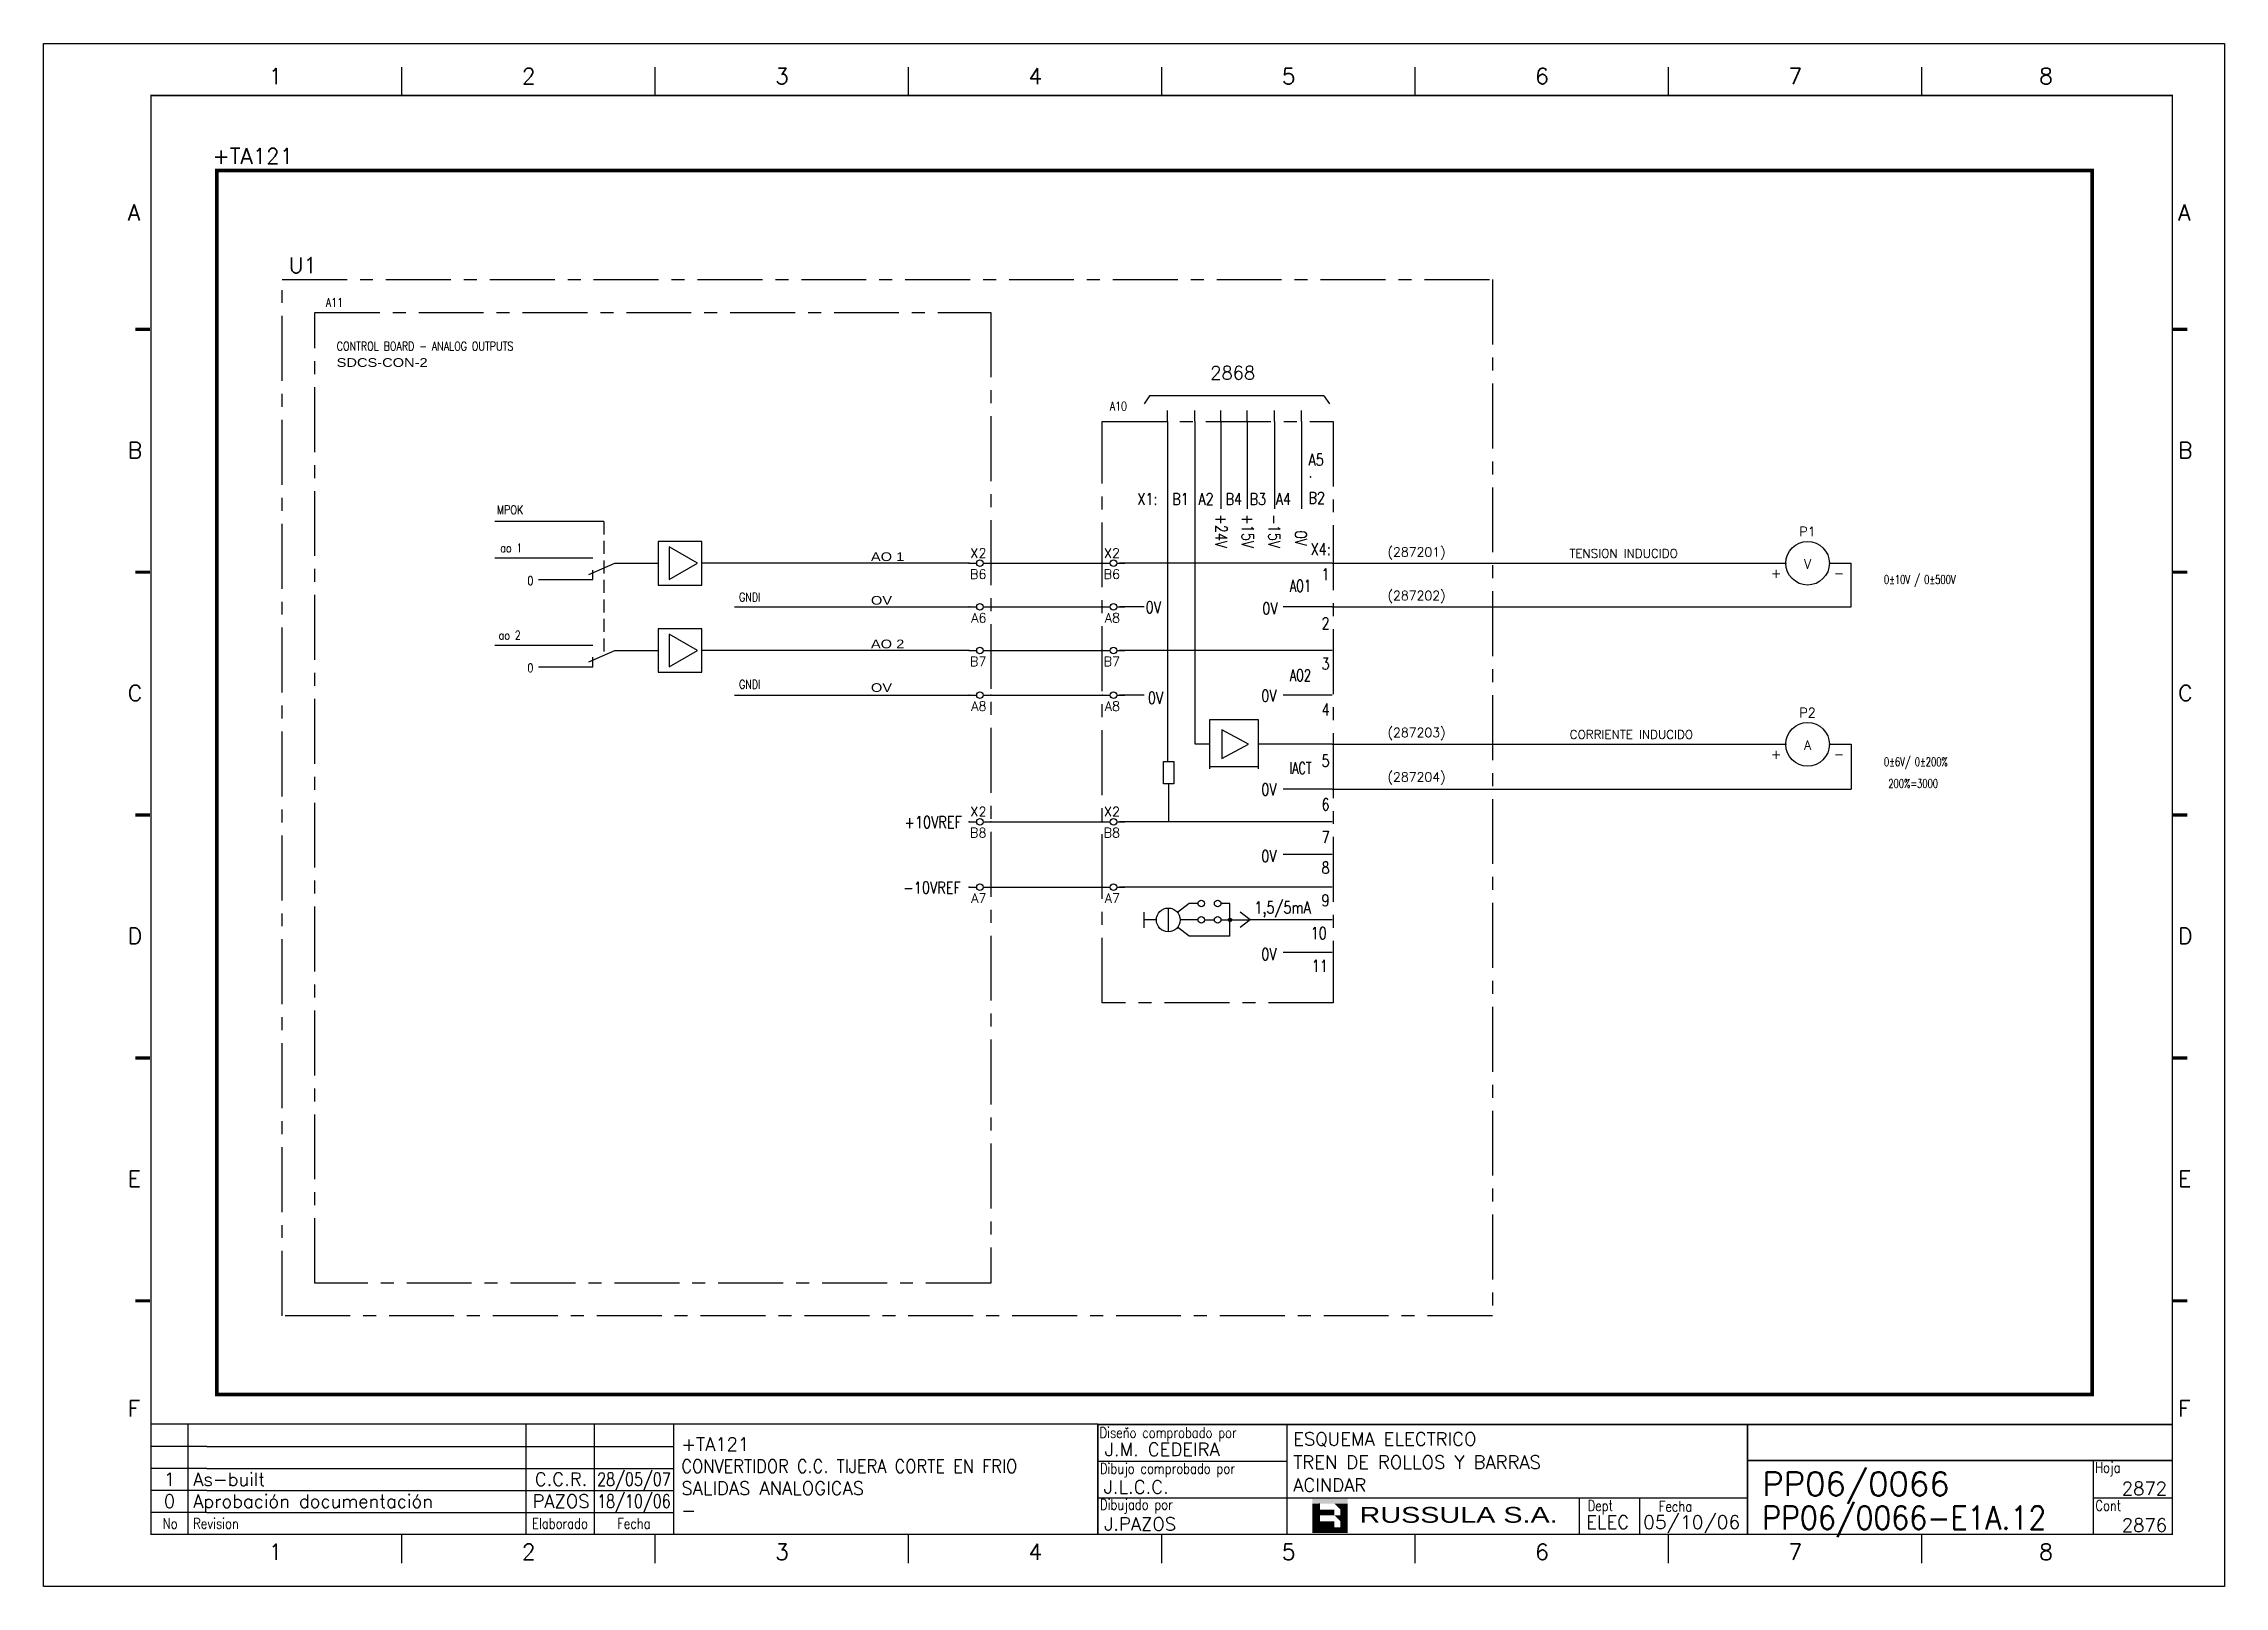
# Model space of a CAD drawing. Extents: x 3 to 423, y -4757 to 292.
# Drawn here: x 2.6 to 422.6, y -3272.2 to -2975.2 of the extents above; entities that cross this region are included whole.
import ezdxf
from ezdxf.enums import TextEntityAlignment as Align

# ---------------------------------------------------------------- set-up
doc = ezdxf.new("R2010")
doc.units = 0
doc.header["$LTSCALE"] = 10
doc.header["$MEASUREMENT"] = 0
for name, pattern in [('CENTER', [2, 1.25, -0.25, 0.25, -0.25]), ('DASHDOT', [1, 0.5, -0.25, 0, -0.25]), ('HIDDEN', [0.375, 0.25, -0.125])]:
    doc.linetypes.add(name, pattern=pattern)
doc.layers.get('0').update_dxf_attribs({"linetype": 'CONTINUOUS'})
for name, color, linetype in [('1', 7, 'CONTINUOUS'), ('10', 5, 'CONTINUOUS'), ('2', 7, 'CONTINUOUS'), ('25', 3, 'CONTINUOUS'), ('25KT', 4, 'HIDDEN'), ('25PK', 4, 'CENTER'), ('35', 2, 'CONTINUOUS'), ('8', 1, 'CONTINUOUS'), ('9', 6, 'CONTINUOUS'), ('DIBUJO', 7, 'CONTINUOUS'), ('NODE', 7, 'CONTINUOUS')]:
    doc.layers.add(name, color=color, linetype=linetype)
doc.styles.add('ABBSTYLE', font='ROMANS.SHX', dxfattribs={"width": 0.8})
doc.styles.add('HELV', font='HELVBLD.SHX', dxfattribs={"width": 1.2})
doc.styles.add('HELVETICA', font='HELV.SHX')
doc.styles.add('LABEL', font='SIMPLEX', dxfattribs={"width": 0.8, "height": 4})
doc.styles.add('ROMANS', font='romans')
doc.styles.get("Standard").update_dxf_attribs({"font": 'simplex'})

msp = doc.modelspace()

# ---------------------------------------------------------------- texts
at = {"layer": '2', "color": 6}
for s, height, p in [('+TA121', 3.024, (35.13, -2998.42)), ('U1', 3.024, (49.83, -3019.42)), ('(287201)', 1.764, (261.46, -3074)), ('(287202)', 1.764, (261.46, -3082.38)), ('(287203)', 1.764, (261.46, -3108.75)), ('(287204)', 1.764, (261.46, -3117.31))]:
    msp.add_text(s, height=height, dxfattribs=at).set_placement(p)
at = {"layer": '2', "color": 7, "style": 'ROMANS'}
for s, height, p in [('2868', 2.52, (227.33, -3039.89)), ('TENSION INDUCIDO', 1.68, (296.49, -3074.23)), ('CORRIENTE INDUCIDO', 1.68, (296.55, -3109.09))]:
    msp.add_text(s, height=height, dxfattribs=at).set_placement(p)
at = {"layer": '2', "color": 7, "style": 'ROMANS', "width": 0.7}
for s, p in [('0%%P10V / 0%%P500V', (357.06, -3079.27)), ('0%%P6V/ 0%%P200%', (357.06, -3114.34)), ('200%=3000', (357.91, -3118.54))]:
    msp.add_text(s, height=1.68, dxfattribs=at).set_placement(p)
at = {"layer": '25'}
for s, height, style, width, p in [('A11', 1.68, 'ABBSTYLE', 0.8, (56.97, -3025.93)), ('SDCS-CON-2', 1.68, 'HELV', 1.2, (59.07, -3037.48)), ('CONTROL BOARD - ANALOG OUTPUTS', 1.68, 'ABBSTYLE', 0.8, (59.07, -3034.33)), ('A10', 1.68, 'ABBSTYLE', 0.8, (207.96, -3045.88)), ('A5', 2.268, 'ROMANS', 0.8, (246.23, -3056.49)), ('X1:', 2.268, 'ROMANS', 0.8, (213.26, -3064.05)), ('B1', 2.268, 'ROMANS', 0.8, (219.98, -3064.05)), ('A2', 2.268, 'ROMANS', 0.8, (225.02, -3064.05)), ('B4', 2.268, 'ROMANS', 0.8, (230.27, -3064.05)), ('B3', 2.268, 'ROMANS', 0.8, (234.89, -3064.05)), ('A4', 2.268, 'ROMANS', 0.8, (239.93, -3064.05)), ('.', 2.27, 'ROMANS', 0.8, (246.23, -3058.8)), ('B2', 2.268, 'ROMANS', 0.8, (246.23, -3063.84)), ('MPOK', 1.68, 'ABBSTYLE', 0.8, (89.94, -3065.83)), ('ao 1', 1.68, 'ABBSTYLE', 0.8, (90.57, -3073.18)), ('AO 1', 1.68, 'HELV', 1.2, (161.97, -3074.86)), ('X4:', 2.268, 'ROMANS', 0.8, (246.65, -3073.71)), ('0', 1.68, 'ABBSTYLE', 0.8, (95.82, -3079.48)), ('1', 2.27, 'ROMANS', 0.8, (248.75, -3078.54)), ('GNDI', 1.68, 'ABBSTYLE', 0.8, (136.56, -3082.63)), ('OV', 1.68, 'HELV', 1.2, (161.97, -3083.26)), ('2', 2.27, 'ROMANS', 0.8, (248.75, -3087.99)), ('ao 2', 1.68, 'ABBSTYLE', 0.8, (90.27, -3089.98)), ('AO 2', 1.68, 'HELV', 1.2, (161.97, -3091.66)), ('0', 1.68, 'ABBSTYLE', 0.8, (95.82, -3096.28)), ('3', 2.27, 'ROMANS', 0.8, (248.75, -3095.76)), ('GNDI', 1.68, 'ABBSTYLE', 0.8, (136.56, -3099.43)), ('OV', 1.68, 'HELV', 1.2, (161.97, -3100.06)), ('4', 2.27, 'ROMANS', 0.8, (248.75, -3104.58)), ('5', 2.27, 'ROMANS', 0.8, (248.75, -3114.45)), ('6', 2.27, 'ROMANS', 0.8, (248.75, -3122.85)), ('7', 2.27, 'ROMANS', 0.8, (248.75, -3129.15)), ('8', 2.27, 'ROMANS', 0.8, (248.75, -3135.03)), ('1,5/5mA', 2.268, 'ROMANS', 0.8, (235.8, -3142.7)), ('9', 2.27, 'ROMANS', 0.8, (248.75, -3141.33)), ('10', 2.268, 'ROMANS', 0.8, (246.65, -3147.63)), ('11', 2.268, 'ROMANS', 0.8, (246.86, -3153.93))]:
    msp.add_text(s, height=height, dxfattribs=dict(at, style=style, width=width)).set_placement(p)
at = {"layer": '25', "style": 'ROMANS', "width": 0.8}
for s, p in [('+24V', (228.3, -3065.86)), ('+15V', (233.42, -3065.86)), ('-15V', (238.54, -3065.86)), ('0V', (243.65, -3069.01))]:
    msp.add_text(s, height=2.268, rotation=270, dxfattribs=at).set_placement(p)
at = {"layer": '25', "style": 'ROMANS'}
for s, width, p in [('AO1', 0.7, (244.68, -3080.77)), ('0V', 0.8, (216.36, -3084.9)), ('0V', 0.8, (238.83, -3085.11)), ('AO2', 0.7, (244.68, -3097.99)), ('0V', 0.8, (216.78, -3102.33)), ('0V', 0.8, (238.62, -3101.91)), ('IACT', 0.7, (244.68, -3115.84)), ('0V', 0.8, (238.62, -3119.97)), ('+10VREF', 0.8, (173.94, -3126.27)), ('0V', 0.8, (238.62, -3132.78)), ('-10VREF', 0.8, (173.73, -3138.87)), ('0V', 0.8, (238.62, -3151.68))]:
    msp.add_text(s, height=2.268, dxfattribs=dict(at, width=width)).set_placement(p, align=Align.CENTER)

# ---------------------------------------------------------------- blocks, each defined once
blk = doc.blocks.new('NOD', base_point=(237.5, 170))
at = {"layer": 'NODE'}
blk.add_point((237.5, 170), dxfattribs=at)
blk = doc.blocks.new('$$PLR12C')
for p, q in [((-2.5, 0), (-0.75, 0)), ((0.75, 0), (2.5, 0))]:
    blk.add_line(p, q)
at = {"layer": '2'}
blk.add_circle((0, 0), 0.75, dxfattribs=at)
for p in [(-2.5, 0), (2.5, 0)]:
    blk.add_blockref('NOD', p, dxfattribs=at)
at = {"layer": '8'}
blk.add_attdef('*A', text='', height=2.15, dxfattribs=at).set_placement((1.5, -3.575), align=Align.RIGHT)
at = {"layer": '9'}
blk.add_attdef('ID', text='', height=2.15, dxfattribs=at).set_placement((1.5, 1.25), align=Align.RIGHT)
blk = doc.blocks.new('AMP')
at = {"layer": '35'}
for p, q in [((0, 5), (0, -5)), ((10, 5), (0, 5)), ((10, -5), (10, 5)), ((0, -5), (10, -5))]:
    blk.add_line(p, q, dxfattribs=at)
blk.add_lwpolyline([(7.5, -3.75), (7.5, 3.75), (1, 0)], close=True, dxfattribs=at)
blk = doc.blocks.new('newcajec')
at = {"layer": '1'}
for p, q in [((179.4, 20.85), (0.13, 20.85)), ((7, 20.85), (7, 0)), ((71, 20.85), (71, 0)), ((84, 20.85), (84, 0.09)), ((99, 20.85), (99, 0)), ((215.2, 20.8), (215.2, 0)), ((10.6, 16.64), (0, 16.64)), ((10.6, 16.64), (99, 16.64)), ((184.64, 20.18), (184.81, 20.01)), ((184.81, 20.01), (185.18, 20.25)), ((10.6, 12.48), (0, 12.48)), ((10.6, 12.48), (99, 12.48)), ((179.4, 13.87), (215.2, 13.87)), ((368, 14.06), (368, 0)), ((10.6, 8.32), (0, 8.32)), ((10.6, 8.32), (99, 8.32)), ((10.6, 4.16), (0, 4.16)), ((10.6, 4.16), (99, 4.16)), ((179.4, 6.93), (267.63, 6.93)), ((267.63, 6.93), (302.5, 6.93)), ((270.63, 6.91), (270.63, 0)), ((282.07, 6.93), (282.07, 0)), ((368, 6.93), (383, 6.93))]:
    blk.add_line(p, q, dxfattribs=at)
for points in [[(47.5, 272.5, 0.3, 0.3, 0), (47.5, 277.91, 0.3, 0.3, 0)], [(95.5, 272.5, 0.3, 0.3, 0), (95.5, 277.91, 0.3, 0.3, 0)], [(143.5, 272.5, 0.3, 0.3, 0), (143.5, 277.91, 0.3, 0.3, 0)], [(191.5, 272.5, 0.3, 0.3, 0), (191.5, 277.91, 0.3, 0.3, 0)], [(239.5, 272.5, 0.3, 0.3, 0), (239.5, 277.91, 0.3, 0.3, 0)], [(287.5, 272.5, 0.3, 0.3, 0), (287.5, 277.91, 0.3, 0.3, 0)], [(335.5, 272.5, 0.3, 0.3, 0), (335.5, 277.91, 0.3, 0.3, 0)], [(-2.99, 228.23, 0.6, 0.6, 0), (-0.18, 228.23, 0.6, 0.6, 0)], [(383.01, 228.23, 0.6, 0.6, 0), (385.82, 228.23, 0.6, 0.6, 0)], [(-2.99, 182.23, 0.6, 0.6, 0), (-0.18, 182.23, 0.6, 0.6, 0)], [(383.01, 182.23, 0.6, 0.6, 0), (385.82, 182.23, 0.6, 0.6, 0)], [(-2.99, 136.23, 0.6, 0.6, 0), (-0.18, 136.23, 0.6, 0.6, 0)], [(383.01, 136.23, 0.6, 0.6, 0), (385.82, 136.23, 0.6, 0.6, 0)], [(-2.99, 90.23, 0.6, 0.6, 0), (-0.18, 90.23, 0.6, 0.6, 0)], [(383.01, 90.23, 0.6, 0.6, 0), (385.82, 90.23, 0.6, 0.6, 0)], [(-2.99, 44.23, 0.6, 0.6, 0), (-0.18, 44.23, 0.6, 0.6, 0)], [(383.01, 44.23, 0.6, 0.6, 0), (385.82, 44.23, 0.6, 0.6, 0)], [(383, 20.8, 0.3, 0.3, 0), (179.4, 20.8, 0.3, 0.3, 0), (179.4, 0, 0.3, 0.3, 0)], [(302.5, 20.8, 0.3, 0.3, 0), (302.5, 0, 0.3, 0.3, 0)], [(302.5, 14, 0.3, 0.3, 0), (383, 14, 0.3, 0.3, 0)], [(47.5, -5.5, 0.3, 0.3, 0), (47.5, -0.09, 0.3, 0.3, 0)], [(95.5, -5.5, 0.3, 0.3, 0), (95.5, -0.09, 0.3, 0.3, 0)], [(143.5, -5.5, 0.3, 0.3, 0), (143.5, -0.09, 0.3, 0.3, 0)], [(191.5, -5.5, 0.3, 0.3, 0), (191.5, -0.09, 0.3, 0.3, 0)], [(239.5, -5.5, 0.3, 0.3, 0), (239.5, -0.09, 0.3, 0.3, 0)], [(287.5, -5.5, 0.3, 0.3, 0), (287.5, -0.09, 0.3, 0.3, 0)], [(335.5, -5.5, 0.3, 0.3, 0), (335.5, -0.09, 0.3, 0.3, 0)]]:
    blk.add_lwpolyline(points, format="xyseb", dxfattribs=at)
at = {"layer": '1', "const_width": 0.3}
blk.add_lwpolyline([(0, 0), (0, 272.5), (383, 272.5), (383, 0)], close=True, dxfattribs=at)
at = {"layer": '2', "color": 14}
for p, q in [((221.42, 4.69), (221.42, 5.81)), ((221.42, 2.47), (221.42, 3.58))]:
    blk.add_line(p, q, dxfattribs=at)
for points in [[(220.05, 5.81), (220.05, 6.92), (226.74, 5.81), (226.74, 6.92)], [(221.42, 2.47), (220.05, 2.47), (221.42, 5.81), (220.05, 5.81)], [(221.42, 4.69), (224.25, 4.69), (221.42, 3.58), (224.25, 3.58)], [(224.25, 5.81), (225.37, 5.81), (225.37, 4.69)], [(225.37, 5.81), (226.74, 5.81), (225.37, 1.35), (226.74, 1.35)], [(224.25, 0.24), (224.25, 2.47), (220.05, 0.24), (220.05, 2.47)], [(224.25, 3.58), (225.37, 3.58), (225.37, 2.47)], [(226.74, 1.35), (226.74, 0.24), (224.25, 1.35), (224.25, 0.24)]]:
    blk.add_solid(points, dxfattribs=at)
at = {"layer": '1', "style": 'ROMANS'}
for s, p in [('1', (22.29, 274.68)), ('2', (70.29, 274.68)), ('3', (118.29, 274.68)), ('4', (166.29, 274.68)), ('5', (214.29, 274.68)), ('6', (262.29, 274.68)), ('7', (310.29, 274.68)), ('8', (357.79, 274.68)), ('A', (-4.37, 248.84)), ('A', (384.13, 248.84)), ('B', (-4.37, 203.84)), ('B', (384.13, 203.84)), ('C', (-4.37, 157.84)), ('C', (384.13, 157.84)), ('D', (-4.37, 111.84)), ('D', (384.13, 111.84)), ('E', (-4.37, 65.84)), ('E', (384.13, 65.84)), ('F', (-4.37, 22.34)), ('F', (384.13, 22.34)), ('1', (22.29, -4.82)), ('2', (70.29, -4.82)), ('3', (118.29, -4.82)), ('4', (166.29, -4.82)), ('5', (214.29, -4.82)), ('6', (262.29, -4.82)), ('7', (310.29, -4.82)), ('8', (357.79, -4.82))]:
    blk.add_text(s, height=3, dxfattribs=at).set_placement(p)
at = {"layer": '1', "style": 'LABEL', "width": 0.8}
for s, p in [('Diseno comprobado por', (179.73, 18.27)), ('Dibujo comprobado por', (179.81, 11.47)), ('Hoja', (368.38, 11.66)), ('Dibujado por', (179.83, 4.64)), ('Fecha', (285.71, 4.3)), ('Cont', (368.43, 4.46)), ('No', (2.23, 1.05)), ('Revision', (8, 1.05))]:
    blk.add_text(s, height=2, dxfattribs=at).set_placement(p)
for s, p in [('Dept', (274.61, 4.44)), ('Elaborado', (77.5, 1.05)), ('Fecha', (91.5, 1.05))]:
    blk.add_text(s, height=2, dxfattribs=at).set_placement(p, align=Align.CENTER)
at = {"layer": '10', "style": 'ROMANS'}
for tag, p in [('REV41', (3.5, 18.74)), ('REV43', (77.7, 18.74)), ('REV31', (3.5, 14.58)), ('REV33', (77.7, 14.58)), ('REV21', (3.5, 10.42)), ('REV23', (77.7, 10.42)), ('REV11', (3.5, 6.27)), ('REV13', (77.7, 6.27))]:
    blk.add_attdef(tag, text='', height=2.5, dxfattribs=at).set_placement(p, align=Align.MIDDLE)
for tag, p, height in [('REV42', (8, 17.49), 2.5), ('SHEETNAME1', (100.5, 15.83), 2.5), ('DESIGNCHECK', (180.74, 14.83), 2.5), ('DOCUMENTTYPE', (216.43, 16.8), 2.5), ('NOTA', (305.32, 15.8), 3), ('REV32', (8, 13.33), 2.5), ('SHEETNAME2', (100.5, 11.67), 2.5), ('OBJECT', (216.43, 12.4), 2.5), ('REV22', (8, 9.17), 2.5), ('SHEETNAME3', (100.5, 7.51), 2.5), ('DRAWINGCHECK', (180.53, 7.71), 2.5), ('CUSTOMER', (216.43, 8.08), 2.5), ('ORDER', (305.32, 7.3), 4.5), ('REV12', (8, 5.01), 2.5), ('SHEETNAME4', (100.5, 3.35), 2.5), ('DOCUMENT_ID', (305.32, 0.93), 4.4), ('USER', (180.63, 0.71), 2.5), ('DEPARTMENT', (271.93, 1.05), 2.5)]:
    blk.add_attdef(tag, p, '', height=height, dxfattribs=at)
for tag, width, p, p2 in [('REV44', 1.221199, (84.53, 17.49), (98.48, 17.49)), ('REV34', 1.221199, (84.53, 13.33), (98.48, 13.33)), ('REV24', 1.221199, (84.53, 9.17), (98.48, 9.17)), ('REV14', 1.221199, (84.53, 5.01), (98.48, 5.01)), ('CREATED2', 7.039915, (282.71, 1.05), (301.14, 1.05))]:
    blk.add_attdef(tag, text='', height=2.5, dxfattribs=dict(at, width=width)).set_placement(p, p2, align=Align.FIT)
for tag, p in [('SHEET', (382, 7.43)), ('NEXTSHEET', (382, 0.5))]:
    blk.add_attdef(tag, text='', height=2.5, dxfattribs=at).set_placement(p, align=Align.RIGHT)
at = {"layer": 'DIBUJO', "color": 14, "style": 'HELVETICA', "width": 1.3}
blk.add_text('RUSSULA S.A.', height=3, dxfattribs=at).set_placement((229, 2.19))
blk = doc.blocks.new('$080101')
at = {"layer": '2'}
blk.add_circle((5, 0), 5, dxfattribs=at)
for p in [(0, 0), (10, 0)]:
    blk.add_blockref('NOD', p, dxfattribs=at)
at = {"layer": '8'}
blk.add_attdef('1A', text='', height=2.15, dxfattribs=at).set_placement((-1, -3.325), align=Align.RIGHT)
blk.add_attdef('2A', (11, -3.325), '', height=2.15, dxfattribs=at)
at = {"layer": '9'}
for tag, p in [('ID', (5, 6.175)), ('FUNK', (5, -1.25))]:
    blk.add_attdef(tag, text='', height=2.15, dxfattribs=at).set_placement(p, align=Align.CENTER)

# ---------------------------------------------------------------- linework, layer by layer
at = {"layer": '2', "color": 4, "linetype": 'CENTER'}
for p, q in [((206.49, -3047.98), (251.01, -3047.98)), ((206.49, -3159.91), (206.49, -3047.98)), ((251.01, -3047.98), (251.01, -3159.91)), ((251.01, -3159.91), (206.49, -3159.91))]:
    msp.add_line(p, q, dxfattribs=at)
at = {"layer": '2', "color": 3}
for p, q in [((219.09, -3047.98), (219.09, -3045.88)), ((219.09, -3047.98), (219.09, -3113.5)), ((224.34, -3047.98), (224.34, -3045.88)), ((224.34, -3047.98), (224.34, -3110.14)), ((229.38, -3047.98), (229.38, -3045.88)), ((229.38, -3047.98), (229.38, -3064.78)), ((234.42, -3047.98), (234.42, -3045.88)), ((234.42, -3047.98), (234.42, -3064.78)), ((239.67, -3047.98), (239.67, -3045.88)), ((239.67, -3047.98), (239.67, -3064.78)), ((244.92, -3047.98), (244.92, -3045.88)), ((244.92, -3047.98), (244.92, -3064.78))]:
    msp.add_line(p, q, dxfattribs=at)
at = {"layer": '2', "color": 7}
for p, q in [((184.02, -3075.28), (206.59, -3075.28)), ((250.8, -3075.28), (338.16, -3075.28)), ((346.56, -3075.28), (350.76, -3075.28)), ((350.76, -3083.68), (350.76, -3075.28)), ((184.02, -3083.68), (206.59, -3083.68)), ((250.8, -3083.68), (350.76, -3083.68)), ((184.02, -3092.08), (206.59, -3092.08)), ((184.02, -3100.69), (206.59, -3100.69)), ((250.8, -3110.14), (294.03, -3110.14)), ((294.03, -3110.14), (338.16, -3110.14)), ((346.56, -3110.14), (350.76, -3110.14)), ((350.76, -3110.14), (350.76, -3118.75)), ((250.8, -3118.75), (350.76, -3118.75)), ((184.02, -3125.05), (206.59, -3125.05)), ((184.02, -3137.65), (206.59, -3137.65))]:
    msp.add_line(p, q, dxfattribs=at)
at = {"layer": '2', "color": 3, "linetype": 'DASHDOT'}
msp.add_lwpolyline([(35.97, -2999.68, 0.706, 0.706, 0), (397.17, -2999.68, 0.706, 0.706, 0), (397.17, -3235.3, 0.706, 0.706, 0), (35.97, -3235.3, 0.706, 0.706, 0), (35.97, -2999.68, 0.706, 0.706, 0)], format="xyseb", dxfattribs=at)
at = {"layer": '25'}
for p, q in [((215.62, -3043.04), (214.57, -3044.62)), ((249.22, -3043.04), (215.62, -3043.04)), ((249.22, -3043.04), (250.27, -3044.62)), ((250.8, -3075.28), (209.85, -3075.28)), ((214.57, -3083.68), (209.85, -3083.68)), ((250.8, -3083.68), (241.35, -3083.68)), ((250.8, -3092.08), (209.85, -3092.08)), ((214.57, -3100.69), (209.85, -3100.69)), ((250.8, -3100.69), (241.35, -3100.69)), ((227.17, -3105.41), (227.17, -3114.86)), ((236.62, -3105.41), (227.17, -3105.41)), ((229.54, -3107.38), (229.54, -3112.89)), ((234.66, -3110.14), (229.54, -3107.38)), ((236.62, -3114.86), (236.62, -3105.41)), ((227.17, -3110.14), (224.42, -3110.14)), ((229.54, -3112.89), (234.66, -3110.14)), ((250.8, -3110.14), (236.62, -3110.14)), ((218.32, -3113.45), (220.28, -3113.45)), ((218.32, -3117.78), (218.32, -3113.45)), ((220.28, -3113.45), (220.28, -3117.78)), ((227.17, -3114.44), (236.62, -3114.44)), ((220.28, -3117.78), (218.32, -3117.78)), ((219.3, -3117.78), (219.3, -3125.05)), ((250.8, -3118.75), (241.35, -3118.75)), ((250.8, -3125.05), (209.85, -3125.05)), ((250.8, -3131.35), (241.35, -3131.35)), ((250.8, -3137.65), (209.85, -3137.65)), ((223.24, -3140.8), (221.04, -3142.53)), ((224.97, -3140.8), (223.24, -3140.8)), ((231.11, -3140.8), (229.38, -3140.8)), ((231.11, -3147.1), (231.11, -3140.8)), ((214.51, -3142.44), (214.51, -3145.45)), ((216.95, -3143.95), (214.51, -3143.95)), ((219.24, -3141.66), (219.24, -3146.24)), ((223.24, -3147.1), (221.04, -3145.36)), ((224.97, -3143.95), (221.53, -3143.95)), ((226.23, -3143.95), (228.12, -3143.95)), ((229.38, -3143.95), (235, -3143.95)), ((235, -3143.95), (233.08, -3142.48)), ((235, -3143.95), (233.08, -3145.42)), ((250.8, -3143.95), (235, -3143.95)), ((231.11, -3147.1), (223.24, -3147.1)), ((250.8, -3150.25), (241.35, -3150.25))]:
    msp.add_line(p, q, dxfattribs=at)
for centre, radius in [((225.6, -3140.8), 0.63), ((228.75, -3140.8), 0.63), ((219.24, -3143.95), 2.29), ((225.6, -3143.95), 0.63), ((228.75, -3143.95), 0.63)]:
    msp.add_circle(centre, radius, dxfattribs=at)
at = {"layer": '25KT', "color": 7}
msp.add_line((110.52, -3067.24), (110.52, -3093.13), dxfattribs=at)
at = {"layer": '25PK'}
for p, q in [((48.57, -3020.68), (281.67, -3020.68)), ((48.57, -3220.18), (48.57, -3020.68)), ((281.67, -3020.68), (281.67, -3220.18)), ((54.87, -3213.88), (54.87, -3026.98)), ((54.87, -3026.98), (185.07, -3026.98)), ((185.07, -3026.98), (185.07, -3213.88)), ((185.07, -3213.88), (54.87, -3213.88)), ((281.67, -3220.18), (48.57, -3220.18))]:
    msp.add_line(p, q, dxfattribs=at)
at = {"layer": '35', "color": 7}
for p, q in [((110.52, -3067.24), (89.52, -3067.24)), ((89.52, -3074.23), (108.42, -3074.23)), ((97.92, -3078.43), (108.42, -3078.43)), ((107.62, -3077.48), (112.62, -3075.28)), ((108.42, -3078.43), (108.42, -3076.59)), ((112.62, -3075.28), (121.02, -3075.28)), ((180.87, -3075.28), (129.42, -3075.28)), ((135.72, -3083.68), (180.87, -3083.68)), ((89.52, -3091.03), (108.42, -3091.03)), ((97.92, -3095.23), (108.42, -3095.23)), ((107.62, -3094.28), (112.62, -3092.08)), ((108.42, -3095.23), (108.42, -3093.39)), ((112.62, -3092.08), (121.02, -3092.08)), ((180.87, -3092.08), (129.42, -3092.08)), ((135.72, -3100.69), (180.87, -3100.69))]:
    msp.add_line(p, q, dxfattribs=at)
at = {"layer": '35'}
msp.add_circle((231.11, -3143.95), 0.335, dxfattribs=at)
at = {"layer": 'DIBUJO'}
msp.add_lwpolyline([(2.63, -2975.25), (422.63, -2975.25), (422.63, -3272.25), (2.63, -3272.25), (2.63, -2975.25)], dxfattribs=at)

# ---------------------------------------------------------------- block references
at = {"layer": '2', "color": 7}
ref = msp.add_blockref('newcajec', (23.31, -3262.23), dxfattribs=dict(at, xscale=1.016442892079965, yscale=1.016442892079965, zscale=1.016442892079965))
ref.add_attrib('REV24', '28/05/07', dxfattribs={"layer": '10', "height": 2.541, "style": 'ROMANS', "width": 0.728168}).set_placement((109.23, -3252.9), (123.41, -3252.9), align=Align.FIT)
ref.add_attrib('SHEETNAME3', 'SALIDAS ANALOGICAS', (125.46, -3254.6), dxfattribs={"layer": '10', "height": 2.5411, "style": 'ROMANS'})
ref.add_attrib('SHEETNAME2', 'CONVERTIDOR C.C. TIJERA CORTE EN FRIO', (125.46, -3250.37), dxfattribs={"layer": '10', "height": 2.5411, "style": 'ROMANS', "width": 0.9})
ref.add_attrib('SHEETNAME1', '+TA121', (125.46, -3246.14), dxfattribs={"layer": '10', "height": 2.541, "style": 'ROMANS'})
ref.add_attrib('USER', 'J.PAZOS', (206.91, -3261.51), dxfattribs={"layer": '10', "height": 2.541, "style": 'ROMANS'})
ref.add_attrib('DRAWINGCHECK', 'J.L.C.C.', (206.81, -3254.39), dxfattribs={"layer": '10', "height": 2.541, "style": 'ROMANS'})
ref.add_attrib('DESIGNCHECK', 'J.M. CEDEIRA', (207.02, -3247.15), dxfattribs={"layer": '10', "height": 2.5411, "style": 'ROMANS'})
ref.add_attrib('REV22', 'As-built', (31.44, -3252.9), dxfattribs={"layer": '10', "height": 2.541, "style": 'ROMANS'})
ref.add_attrib('REV12', 'Aprobación documentación', (31.44, -3257.13), dxfattribs={"layer": '10', "height": 2.5411, "style": 'ROMANS'})
ref.add_attrib('REV21', '1', dxfattribs={"layer": '10', "height": 2.54, "style": 'ROMANS'}).set_placement((26.87, -3251.63), align=Align.MIDDLE)
ref.add_attrib('REV11', '0', dxfattribs={"layer": '10', "height": 2.54, "style": 'ROMANS'}).set_placement((26.87, -3255.86), align=Align.MIDDLE)
ref.add_attrib('SHEETNAME4', '-', (125.46, -3258.83), dxfattribs={"layer": '10', "height": 2.54, "style": 'ROMANS'})
ref.add_attrib('REV14', '18/10/06', dxfattribs={"layer": '10', "height": 2.541, "style": 'ROMANS', "width": 0.728168}).set_placement((109.23, -3257.13), (123.41, -3257.13), align=Align.FIT)
ref.add_attrib('REV23', 'C.C.R.', dxfattribs={"layer": '10', "height": 2.541, "style": 'ROMANS'}).set_placement((102.29, -3251.63), align=Align.MIDDLE)
ref.add_attrib('REV13', 'PAZOS', dxfattribs={"layer": '10', "height": 2.541, "style": 'ROMANS'}).set_placement((102.29, -3255.86), align=Align.MIDDLE)
ref.add_attrib('DOCUMENT_ID', 'PP06/0066-E1A.12', (333.65, -3261.28), dxfattribs={"layer": '10', "height": 4.4723, "style": 'ROMANS', "width": 0.9})
ref.add_attrib('ORDER', 'PP06/0066', (333.65, -3254.81), dxfattribs={"layer": '10', "height": 4.574, "style": 'ROMANS'})
ref.add_attrib('CUSTOMER', 'ACINDAR', (243.3, -3254.01), dxfattribs={"layer": '10', "height": 2.541, "style": 'ROMANS'})
ref.add_attrib('OBJECT', 'TREN DE ROLLOS Y BARRAS', (243.3, -3249.62), dxfattribs={"layer": '10', "height": 2.5411, "style": 'ROMANS'})
ref.add_attrib('DOCUMENTTYPE', 'ESQUEMA ELECTRICO', (243.3, -3245.15), dxfattribs={"layer": '10', "height": 2.5411, "style": 'ROMANS'})
ref.add_attrib('CREATED2', '05/10/06', dxfattribs={"layer": '10', "height": 2.541, "style": 'ROMANS', "width": 0.961976}).set_placement((310.67, -3261.17), (329.41, -3261.17), align=Align.FIT)
ref.add_attrib('DEPARTMENT', 'ELEC', (299.71, -3261.17), dxfattribs={"layer": '10', "height": 2.541, "style": 'ROMANS'})
ref.add_attrib('NEXTSHEET', '2876', dxfattribs={"layer": '10', "height": 2.541, "style": 'ROMANS'}).set_placement((411.59, -3261.72), align=Align.RIGHT)
ref.add_attrib('SHEET', '2872', dxfattribs={"layer": '10', "height": 2.541, "style": 'ROMANS'}).set_placement((411.59, -3254.67), align=Align.RIGHT)
for name, p, xscale, yscale, zscale, values in [('$080101', (338.16, -3075.28), 0.8400000000000318, 0.8400000000000318, 0.8400000000000318, {'FUNK': 'V', 'ID': 'P1', '1A': '+', '2A': '-'}), ('$$PLR12C', (182.97, -3075.28), 0.839999999999975, 0.839999999999975, 0.839999999999975, {'ID': 'X2', '*A': 'B6'}), ('$$PLR12C', (208.69, -3075.28), 0.839999999999975, 0.839999999999975, 0.839999999999975, {'ID': 'X2', '*A': 'B6'}), ('$$PLR12C', (182.97, -3083.68), 0.839999999999975, 0.839999999999975, 0.839999999999975, {'*A': 'A6'}), ('$$PLR12C', (208.69, -3083.68), 0.839999999999975, 0.839999999999975, 0.839999999999975, {'*A': 'A8'}), ('$$PLR12C', (182.97, -3092.08), 0.839999999999975, 0.839999999999975, 0.839999999999975, {'*A': 'B7'}), ('$$PLR12C', (208.69, -3092.08), 0.839999999999975, 0.839999999999975, 0.839999999999975, {'*A': 'B7'}), ('$$PLR12C', (182.97, -3100.69), 0.839999999999975, 0.839999999999975, 0.839999999999975, {'*A': 'A8'}), ('$$PLR12C', (208.69, -3100.69), 0.839999999999975, 0.839999999999975, 0.839999999999975, {'*A': 'A8'}), ('$080101', (338.16, -3110.14), 0.8400000000000318, 0.8400000000000318, 0.8400000000000318, {'FUNK': 'A', 'ID': 'P2', '1A': '+', '2A': '-'}), ('$$PLR12C', (182.97, -3125.05), 0.839999999999975, 0.839999999999975, 0.839999999999975, {'ID': 'X2', '*A': 'B8'}), ('$$PLR12C', (208.69, -3125.05), 0.839999999999975, 0.839999999999975, 0.839999999999975, {'ID': 'X2', '*A': 'B8'}), ('$$PLR12C', (182.97, -3137.65), 0.839999999999975, 0.839999999999975, 0.839999999999975, {'*A': 'A7'}), ('$$PLR12C', (208.69, -3137.65), 0.839999999999975, 0.839999999999975, 0.839999999999975, {'*A': 'A7'})]:
    msp.add_blockref(name, p, dxfattribs=dict(at, xscale=xscale, yscale=yscale, zscale=zscale)).add_auto_attribs(values)
at = {"layer": '35', "color": 7, "xscale": 0.839999999999975, "yscale": 0.839999999999975, "zscale": 0.839999999999975, "rotation": 180}
for p in [(129.42, -3075.28), (129.42, -3092.08)]:
    msp.add_blockref('AMP', p, dxfattribs=at)

msp.set_redraw_order([(e.dxf.handle, doc.entitydb.next_handle()) for e in msp.query("TEXT MTEXT ATTDEF DIMENSION ARC_DIMENSION")])  # texts and dimensions are drawn at this point

doc.saveas('drawing.dxf')
